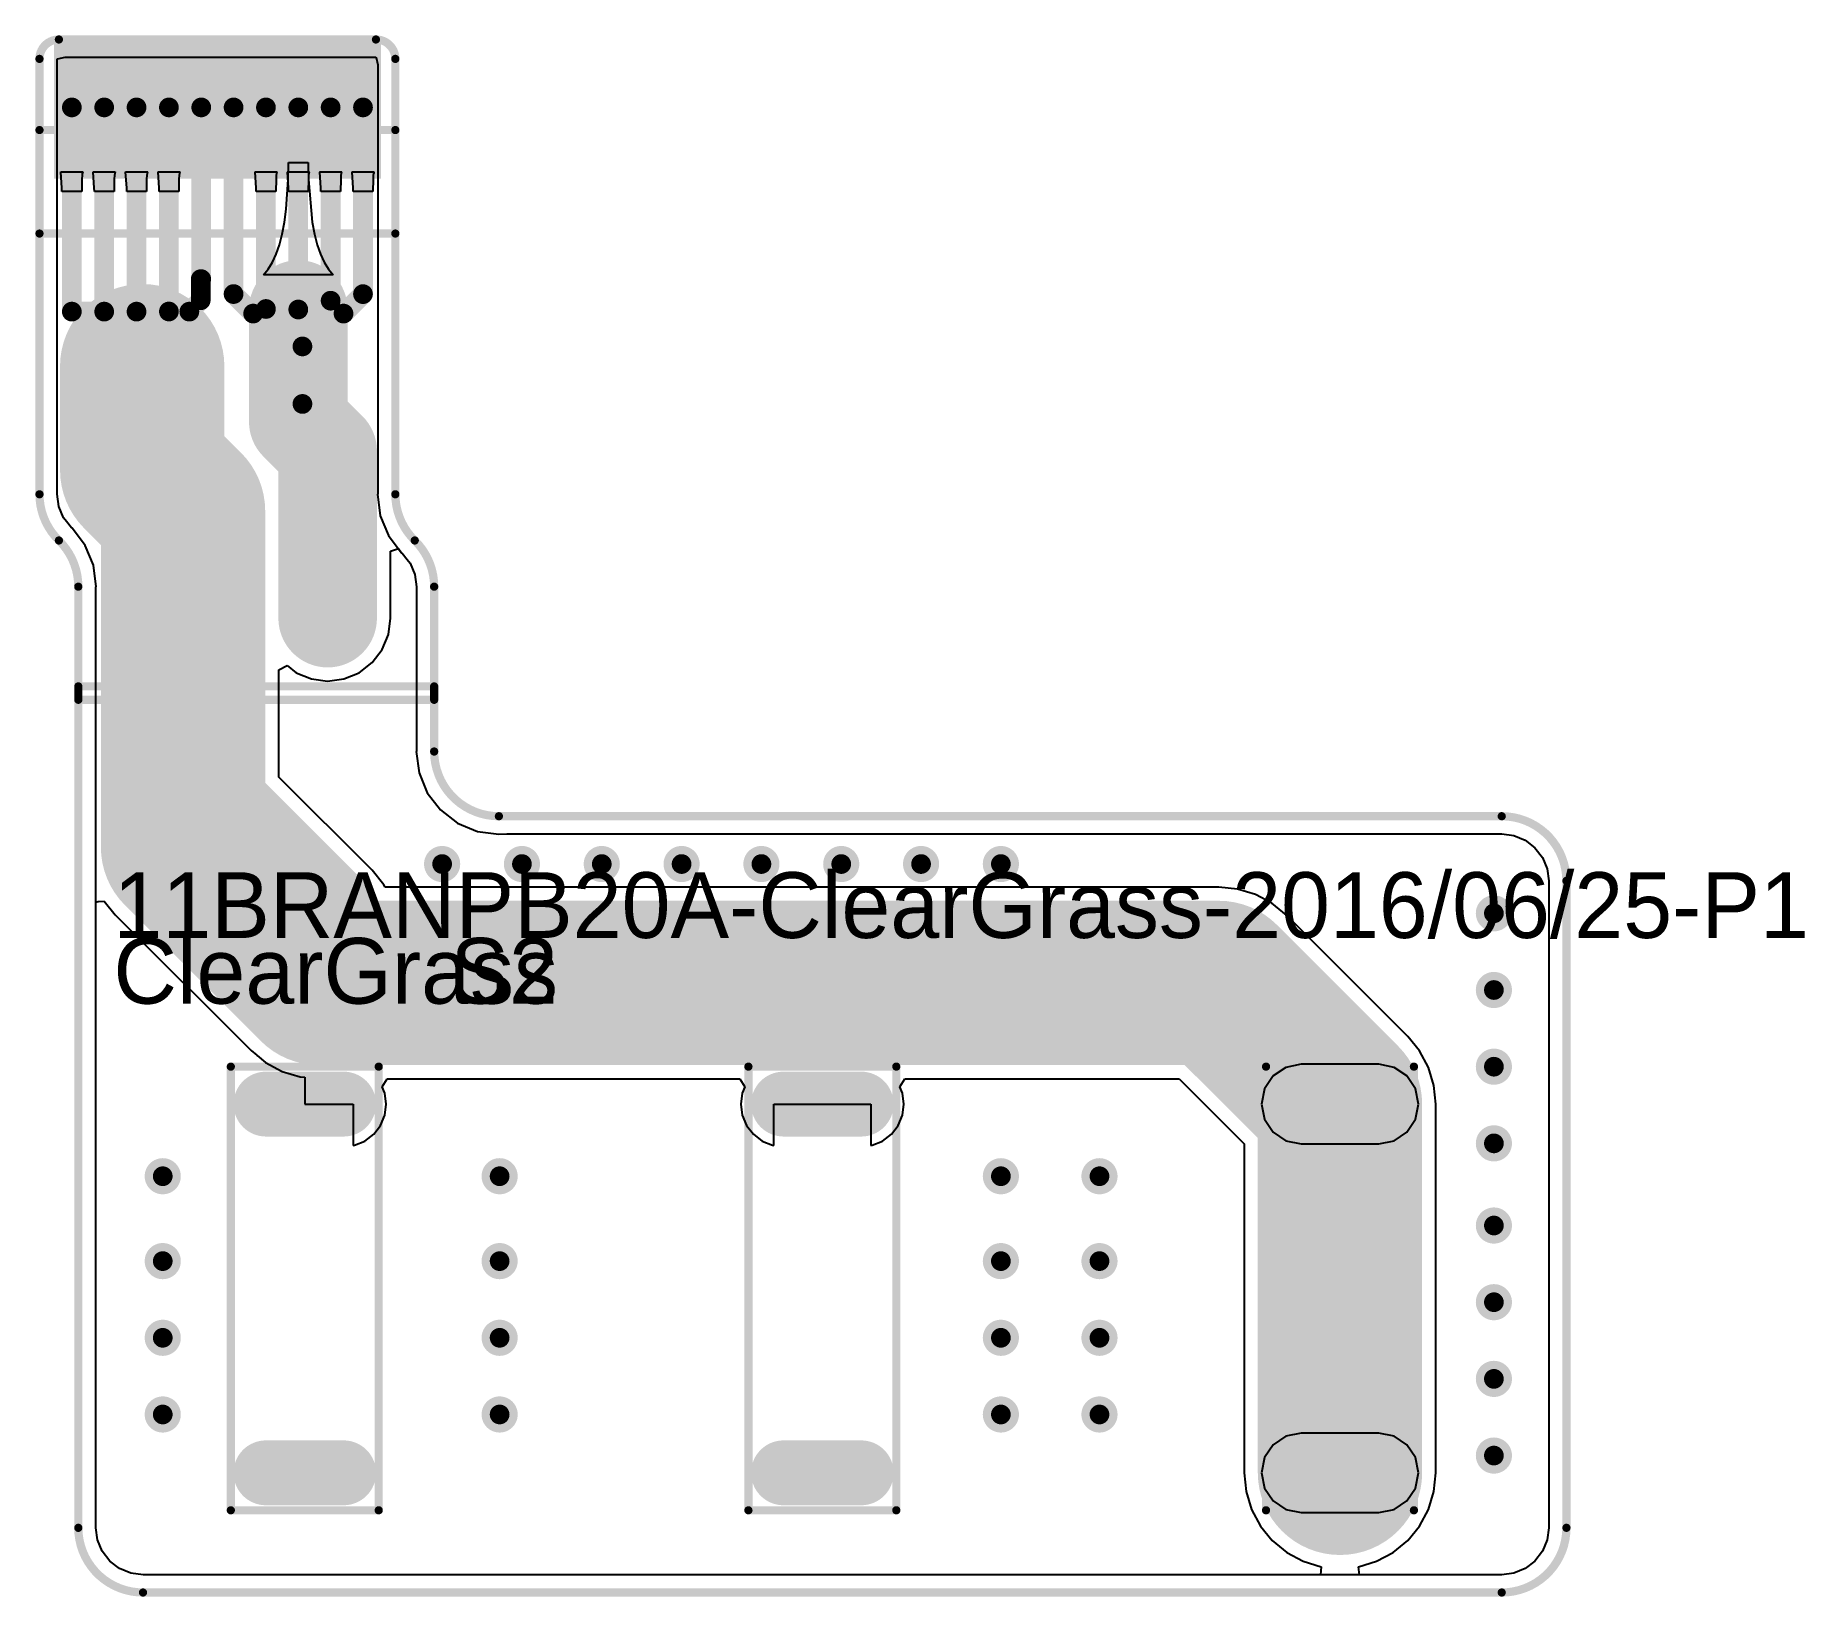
# Model space of a CAD drawing. Extents: x 63.8 to 91.1, y 192.3 to 216.5.
import ezdxf

# ---------------------------------------------------------------- set-up
doc = ezdxf.new("R2010")
doc.units = 0
doc.layers.get('0').update_dxf_attribs({"linetype": 'CONTINUOUS'})
for name, color, linetype in [('BOTTOMLAYER', 5, 'CONTINUOUS'), ('BOTTOMOVERLAY', 54, 'CONTINUOUS'), ('BOTTOMPASTE', 16, 'CONTINUOUS'), ('BOTTOMSOLDER', 6, 'CONTINUOUS'), ('KEEPOUTLAYER', 6, 'CONTINUOUS'), ('MULTILAYER', 9, 'CONTINUOUS'), ('PADHOLELAYER', 156, 'CONTINUOUS'), ('TOPLAYER', 1, 'CONTINUOUS'), ('TOPOVERLAY', 2, 'CONTINUOUS'), ('TOPSOLDER', 216, 'CONTINUOUS'), ('VIAHOLELAYER', 16, 'CONTINUOUS')]:
    doc.layers.add(name, color=color, linetype=linetype)

msp = doc.modelspace()

# ---------------------------------------------------------------- texts
at = {"layer": 'TOPOVERLAY'}
msp.add_text('11BRANPB20A-ClearGrass-2016/06/25-P1', height=1.016, rotation=360, dxfattribs=at).set_placement((65.001165, 202.53058))
for s, p in [('ClearGrass', (65.001165, 201.51458)), ('S2', (70.208165, 201.51458))]:
    msp.add_text(s, height=1.016, dxfattribs=at).set_placement(p)

# ---------------------------------------------------------------- blocks, each defined once
blk = doc.blocks.new('C______C_________1_1')
at = {"layer": 'BOTTOMLAYER', "const_width": 0.800001}
for points in [[(0.599999, 2.850002), (-0.599999, 2.850002)], [(0.599999, -2.849997), (-0.599999, -2.849997)]]:
    blk.add_lwpolyline(points, dxfattribs=at)
at = {"layer": 'BOTTOMLAYER', "const_width": 0.399999}
for points in [[(-0.799998, 2.850002, 1), (-0.399999, 2.850002, 1)], [(0.399999, 2.850002, 1), (0.799998, 2.850002, 1)], [(-0.799998, -2.849997, 1), (-0.399999, -2.849997, 1)], [(0.399999, -2.849997, 1), (0.799998, -2.849997, 1)]]:
    blk.add_lwpolyline(points, format="xyb", close=True, dxfattribs=at)
at = {"layer": 'BOTTOMSOLDER', "const_width": 1.003201}
for points in [[(0.599999, 2.850002), (-0.599999, 2.850002)], [(0.599999, -2.849997), (-0.599999, -2.849997)]]:
    blk.add_lwpolyline(points, dxfattribs=at)
at = {"layer": 'BOTTOMSOLDER', "const_width": 0.501599}
for points in [[(-0.850798, 2.850002, 1), (-0.349199, 2.850002, 1)], [(0.349199, 2.850002, 1), (0.850798, 2.850002, 1)], [(-0.850798, -2.849997, 1), (-0.349199, -2.849997, 1)], [(0.349199, -2.849997, 1), (0.850798, -2.849997, 1)]]:
    blk.add_lwpolyline(points, format="xyb", close=True, dxfattribs=at)
at = {"layer": 'MULTILAYER', "const_width": 0.800001}
for points in [[(0.599999, 2.850002), (-0.599999, 2.850002)], [(0.599999, -2.849997), (-0.599999, -2.849997)]]:
    blk.add_lwpolyline(points, dxfattribs=at)
at = {"layer": 'MULTILAYER', "const_width": 0.399999}
for points in [[(-0.799998, 2.850002, 1), (-0.399999, 2.850002, 1)], [(0.399999, 2.850002, 1), (0.799998, 2.850002, 1)], [(-0.799998, -2.849997, 1), (-0.399999, -2.849997, 1)], [(0.399999, -2.849997, 1), (0.799998, -2.849997, 1)]]:
    blk.add_lwpolyline(points, format="xyb", close=True, dxfattribs=at)
at = {"layer": 'PADHOLELAYER', "const_width": 0.249999}
for points in [[(-0.124998, 2.850002, 1), (0.124998, 2.850002, 1)], [(-0.124998, -2.849997, 1), (0.124998, -2.849997, 1)]]:
    blk.add_lwpolyline(points, format="xyb", close=True, dxfattribs=at)
at = {"layer": 'TOPLAYER', "const_width": 0.800001}
for points in [[(0.599999, 2.850002), (-0.599999, 2.850002)], [(0.599999, -2.849997), (-0.599999, -2.849997)]]:
    blk.add_lwpolyline(points, dxfattribs=at)
at = {"layer": 'TOPLAYER', "const_width": 0.399999}
for points in [[(-0.799998, 2.850002, 1), (-0.399999, 2.850002, 1)], [(0.399999, 2.850002, 1), (0.799998, 2.850002, 1)], [(-0.799998, -2.849997, 1), (-0.399999, -2.849997, 1)], [(0.399999, -2.849997, 1), (0.799998, -2.849997, 1)]]:
    blk.add_lwpolyline(points, format="xyb", close=True, dxfattribs=at)
at = {"layer": 'TOPOVERLAY', "const_width": 0.127}
for points in [[(-1.143, -3.429), (-1.143, 3.429)], [(-1.143, 3.429), (1.143, 3.429)], [(1.143, -3.429), (1.143, 3.429)], [(-1.143, -3.429), (1.143, -3.429)]]:
    blk.add_lwpolyline(points, dxfattribs=at)
at = {"layer": 'TOPOVERLAY', "const_width": 0.0635}
for points in [[(-1.17475, 3.429, 1), (-1.11125, 3.429, 1)], [(-1.17475, 3.429, 1), (-1.11125, 3.429, 1)], [(1.11125, 3.429, 1), (1.17475, 3.429, 1)], [(1.11125, 3.429, 1), (1.17475, 3.429, 1)], [(-1.17475, -3.429, 1), (-1.11125, -3.429, 1)], [(-1.17475, -3.429, 1), (-1.11125, -3.429, 1)], [(1.11125, -3.429, 1), (1.17475, -3.429, 1)], [(1.11125, -3.429, 1), (1.17475, -3.429, 1)]]:
    blk.add_lwpolyline(points, format="xyb", close=True, dxfattribs=at)
at = {"layer": 'TOPSOLDER', "const_width": 1.003201}
for points in [[(0.599999, 2.850002), (-0.599999, 2.850002)], [(0.599999, -2.849997), (-0.599999, -2.849997)]]:
    blk.add_lwpolyline(points, dxfattribs=at)
at = {"layer": 'TOPSOLDER', "const_width": 0.501599}
for points in [[(-0.850798, 2.850002, 1), (-0.349199, 2.850002, 1)], [(0.349199, 2.850002, 1), (0.850798, 2.850002, 1)], [(-0.850798, -2.849997, 1), (-0.349199, -2.849997, 1)], [(0.349199, -2.849997, 1), (0.850798, -2.849997, 1)]]:
    blk.add_lwpolyline(points, format="xyb", close=True, dxfattribs=at)
blk = doc.blocks.new('C______C_________1_2')
at = {"layer": 'BOTTOMLAYER', "const_width": 0.800001}
for points in [[(0.599999, 2.850002), (-0.599999, 2.850002)], [(0.599999, -2.849997), (-0.599999, -2.849997)]]:
    blk.add_lwpolyline(points, dxfattribs=at)
at = {"layer": 'BOTTOMLAYER', "const_width": 0.399999}
for points in [[(-0.799998, 2.850002, 1), (-0.399999, 2.850002, 1)], [(0.399999, 2.850002, 1), (0.799998, 2.850002, 1)], [(-0.799998, -2.849997, 1), (-0.399999, -2.849997, 1)], [(0.399999, -2.849997, 1), (0.799998, -2.849997, 1)]]:
    blk.add_lwpolyline(points, format="xyb", close=True, dxfattribs=at)
at = {"layer": 'BOTTOMSOLDER', "const_width": 1.003201}
for points in [[(0.599999, 2.850002), (-0.599999, 2.850002)], [(0.599999, -2.849997), (-0.599999, -2.849997)]]:
    blk.add_lwpolyline(points, dxfattribs=at)
at = {"layer": 'BOTTOMSOLDER', "const_width": 0.501599}
for points in [[(-0.850798, 2.850002, 1), (-0.349199, 2.850002, 1)], [(0.349199, 2.850002, 1), (0.850798, 2.850002, 1)], [(-0.850798, -2.849997, 1), (-0.349199, -2.849997, 1)], [(0.349199, -2.849997, 1), (0.850798, -2.849997, 1)]]:
    blk.add_lwpolyline(points, format="xyb", close=True, dxfattribs=at)
at = {"layer": 'MULTILAYER', "const_width": 0.800001}
for points in [[(0.599999, 2.850002), (-0.599999, 2.850002)], [(0.599999, -2.849997), (-0.599999, -2.849997)]]:
    blk.add_lwpolyline(points, dxfattribs=at)
at = {"layer": 'MULTILAYER', "const_width": 0.399999}
for points in [[(-0.799998, 2.850002, 1), (-0.399999, 2.850002, 1)], [(0.399999, 2.850002, 1), (0.799998, 2.850002, 1)], [(-0.799998, -2.849997, 1), (-0.399999, -2.849997, 1)], [(0.399999, -2.849997, 1), (0.799998, -2.849997, 1)]]:
    blk.add_lwpolyline(points, format="xyb", close=True, dxfattribs=at)
at = {"layer": 'PADHOLELAYER', "const_width": 0.249999}
for points in [[(-0.124998, 2.850002, 1), (0.124998, 2.850002, 1)], [(-0.124998, -2.849997, 1), (0.124998, -2.849997, 1)]]:
    blk.add_lwpolyline(points, format="xyb", close=True, dxfattribs=at)
at = {"layer": 'TOPLAYER', "const_width": 0.800001}
for points in [[(0.599999, 2.850002), (-0.599999, 2.850002)], [(0.599999, -2.849997), (-0.599999, -2.849997)]]:
    blk.add_lwpolyline(points, dxfattribs=at)
at = {"layer": 'TOPLAYER', "const_width": 0.399999}
for points in [[(-0.799998, 2.850002, 1), (-0.399999, 2.850002, 1)], [(0.399999, 2.850002, 1), (0.799998, 2.850002, 1)], [(-0.799998, -2.849997, 1), (-0.399999, -2.849997, 1)], [(0.399999, -2.849997, 1), (0.799998, -2.849997, 1)]]:
    blk.add_lwpolyline(points, format="xyb", close=True, dxfattribs=at)
at = {"layer": 'TOPOVERLAY', "const_width": 0.127}
for points in [[(-1.143, -3.429), (-1.143, 3.429)], [(-1.143, 3.429), (1.143, 3.429)], [(1.143, -3.429), (1.143, 3.429)], [(-1.143, -3.429), (1.143, -3.429)]]:
    blk.add_lwpolyline(points, dxfattribs=at)
at = {"layer": 'TOPOVERLAY', "const_width": 0.0635}
for points in [[(-1.17475, 3.429, 1), (-1.11125, 3.429, 1)], [(-1.17475, 3.429, 1), (-1.11125, 3.429, 1)], [(1.11125, 3.429, 1), (1.17475, 3.429, 1)], [(1.11125, 3.429, 1), (1.17475, 3.429, 1)], [(-1.17475, -3.429, 1), (-1.11125, -3.429, 1)], [(-1.17475, -3.429, 1), (-1.11125, -3.429, 1)], [(1.11125, -3.429, 1), (1.17475, -3.429, 1)], [(1.11125, -3.429, 1), (1.17475, -3.429, 1)]]:
    blk.add_lwpolyline(points, format="xyb", close=True, dxfattribs=at)
at = {"layer": 'TOPSOLDER', "const_width": 1.003201}
for points in [[(0.599999, 2.850002), (-0.599999, 2.850002)], [(0.599999, -2.849997), (-0.599999, -2.849997)]]:
    blk.add_lwpolyline(points, dxfattribs=at)
at = {"layer": 'TOPSOLDER', "const_width": 0.501599}
for points in [[(-0.850798, 2.850002, 1), (-0.349199, 2.850002, 1)], [(0.349199, 2.850002, 1), (0.850798, 2.850002, 1)], [(-0.850798, -2.849997, 1), (-0.349199, -2.849997, 1)], [(0.349199, -2.849997, 1), (0.850798, -2.849997, 1)]]:
    blk.add_lwpolyline(points, format="xyb", close=True, dxfattribs=at)
blk = doc.blocks.new('C______C_________1_3')
at = {"layer": 'BOTTOMLAYER', "const_width": 0.800001}
for points in [[(0.599999, 2.850002), (-0.599999, 2.850002)], [(0.599999, -2.849997), (-0.599999, -2.849997)]]:
    blk.add_lwpolyline(points, dxfattribs=at)
at = {"layer": 'BOTTOMLAYER', "const_width": 0.399999}
for points in [[(-0.799998, 2.850002, 1), (-0.399999, 2.850002, 1)], [(0.399999, 2.850002, 1), (0.799998, 2.850002, 1)], [(-0.799998, -2.849997, 1), (-0.399999, -2.849997, 1)], [(0.399999, -2.849997, 1), (0.799998, -2.849997, 1)]]:
    blk.add_lwpolyline(points, format="xyb", close=True, dxfattribs=at)
at = {"layer": 'BOTTOMSOLDER', "const_width": 1.003201}
for points in [[(0.599999, 2.850002), (-0.599999, 2.850002)], [(0.599999, -2.849997), (-0.599999, -2.849997)]]:
    blk.add_lwpolyline(points, dxfattribs=at)
at = {"layer": 'BOTTOMSOLDER', "const_width": 0.501599}
for points in [[(-0.850798, 2.850002, 1), (-0.349199, 2.850002, 1)], [(0.349199, 2.850002, 1), (0.850798, 2.850002, 1)], [(-0.850798, -2.849997, 1), (-0.349199, -2.849997, 1)], [(0.349199, -2.849997, 1), (0.850798, -2.849997, 1)]]:
    blk.add_lwpolyline(points, format="xyb", close=True, dxfattribs=at)
at = {"layer": 'MULTILAYER', "const_width": 0.800001}
for points in [[(0.599999, 2.850002), (-0.599999, 2.850002)], [(0.599999, -2.849997), (-0.599999, -2.849997)]]:
    blk.add_lwpolyline(points, dxfattribs=at)
at = {"layer": 'MULTILAYER', "const_width": 0.399999}
for points in [[(-0.799998, 2.850002, 1), (-0.399999, 2.850002, 1)], [(0.399999, 2.850002, 1), (0.799998, 2.850002, 1)], [(-0.799998, -2.849997, 1), (-0.399999, -2.849997, 1)], [(0.399999, -2.849997, 1), (0.799998, -2.849997, 1)]]:
    blk.add_lwpolyline(points, format="xyb", close=True, dxfattribs=at)
at = {"layer": 'PADHOLELAYER', "const_width": 0.249999}
for points in [[(-0.124998, 2.850002, 1), (0.124998, 2.850002, 1)], [(-0.124998, -2.849997, 1), (0.124998, -2.849997, 1)]]:
    blk.add_lwpolyline(points, format="xyb", close=True, dxfattribs=at)
at = {"layer": 'TOPLAYER', "const_width": 0.800001}
for points in [[(0.599999, 2.850002), (-0.599999, 2.850002)], [(0.599999, -2.849997), (-0.599999, -2.849997)]]:
    blk.add_lwpolyline(points, dxfattribs=at)
at = {"layer": 'TOPLAYER', "const_width": 0.399999}
for points in [[(-0.799998, 2.850002, 1), (-0.399999, 2.850002, 1)], [(0.399999, 2.850002, 1), (0.799998, 2.850002, 1)], [(-0.799998, -2.849997, 1), (-0.399999, -2.849997, 1)], [(0.399999, -2.849997, 1), (0.799998, -2.849997, 1)]]:
    blk.add_lwpolyline(points, format="xyb", close=True, dxfattribs=at)
at = {"layer": 'TOPOVERLAY', "const_width": 0.127}
for points in [[(-1.143, -3.429), (-1.143, 3.429)], [(-1.143, 3.429), (1.143, 3.429)], [(1.143, -3.429), (1.143, 3.429)], [(-1.143, -3.429), (1.143, -3.429)]]:
    blk.add_lwpolyline(points, dxfattribs=at)
at = {"layer": 'TOPOVERLAY', "const_width": 0.0635}
for points in [[(-1.17475, 3.429, 1), (-1.11125, 3.429, 1)], [(-1.17475, 3.429, 1), (-1.11125, 3.429, 1)], [(1.11125, 3.429, 1), (1.17475, 3.429, 1)], [(1.11125, 3.429, 1), (1.17475, 3.429, 1)], [(-1.17475, -3.429, 1), (-1.11125, -3.429, 1)], [(-1.17475, -3.429, 1), (-1.11125, -3.429, 1)], [(1.11125, -3.429, 1), (1.17475, -3.429, 1)], [(1.11125, -3.429, 1), (1.17475, -3.429, 1)]]:
    blk.add_lwpolyline(points, format="xyb", close=True, dxfattribs=at)
at = {"layer": 'TOPSOLDER', "const_width": 1.003201}
for points in [[(0.599999, 2.850002), (-0.599999, 2.850002)], [(0.599999, -2.849997), (-0.599999, -2.849997)]]:
    blk.add_lwpolyline(points, dxfattribs=at)
at = {"layer": 'TOPSOLDER', "const_width": 0.501599}
for points in [[(-0.850798, 2.850002, 1), (-0.349199, 2.850002, 1)], [(0.349199, 2.850002, 1), (0.850798, 2.850002, 1)], [(-0.850798, -2.849997, 1), (-0.349199, -2.849997, 1)], [(0.349199, -2.849997, 1), (0.850798, -2.849997, 1)]]:
    blk.add_lwpolyline(points, format="xyb", close=True, dxfattribs=at)

# ---------------------------------------------------------------- linework, layer by layer
at = {"layer": 'BOTTOMLAYER'}
for p, q in [((67.701897, 214.256783), (67.705765, 214.516185)), ((67.705765, 214.516185), (68.010565, 214.516185)), ((68.010565, 214.516185), (68.014433, 214.256783)), ((64.189927, 214.369579), (64.186214, 214.372627)), ((64.186214, 214.372627), (64.530115, 214.372627)), ((64.205569, 214.125739), (64.189927, 214.369579)), ((64.205764, 214.067827), (64.205569, 214.125739)), ((64.513694, 214.262899), (64.510564, 214.067827)), ((64.517603, 214.323859), (64.513694, 214.262899)), ((64.520145, 214.345195), (64.517603, 214.323859)), ((64.523076, 214.360435), (64.520145, 214.345195)), ((64.526401, 214.369579), (64.523076, 214.360435)), ((64.530115, 214.372627), (64.526401, 214.369579)), ((64.689929, 214.369579), (64.686216, 214.372627)), ((64.686216, 214.372627), (65.030116, 214.372627)), ((64.70557, 214.125739), (64.689929, 214.369579)), ((64.705766, 214.067827), (64.70557, 214.125739)), ((65.013695, 214.262899), (65.010566, 214.067827)), ((65.017604, 214.323859), (65.013695, 214.262899)), ((65.020147, 214.345195), (65.017604, 214.323859)), ((65.023078, 214.360435), (65.020147, 214.345195)), ((65.026403, 214.369579), (65.023078, 214.360435)), ((65.030116, 214.372627), (65.026403, 214.369579)), ((65.189928, 214.369579), (65.186215, 214.372627)), ((65.186215, 214.372627), (65.530115, 214.372627)), ((65.205569, 214.125739), (65.189928, 214.369579)), ((65.205765, 214.067827), (65.205569, 214.125739)), ((65.513694, 214.262899), (65.510565, 214.067827)), ((65.517603, 214.323859), (65.513694, 214.262899)), ((65.520146, 214.345195), (65.517603, 214.323859)), ((65.523077, 214.360435), (65.520146, 214.345195)), ((65.526402, 214.369579), (65.523077, 214.360435)), ((65.530115, 214.372627), (65.526402, 214.369579)), ((65.68993, 214.369579), (65.686216, 214.372627)), ((65.686216, 214.372627), (66.030117, 214.372627)), ((65.705571, 214.125739), (65.68993, 214.369579)), ((65.705766, 214.067827), (65.705571, 214.125739)), ((66.013696, 214.262899), (66.010566, 214.067827)), ((66.017605, 214.323859), (66.013696, 214.262899)), ((66.020147, 214.345195), (66.017605, 214.323859)), ((66.023079, 214.360435), (66.020147, 214.345195)), ((66.026403, 214.369579), (66.023079, 214.360435)), ((66.030117, 214.372627), (66.026403, 214.369579)), ((67.189929, 214.369579), (67.186216, 214.372627)), ((67.186216, 214.372627), (67.530116, 214.372627)), ((67.20557, 214.125739), (67.189929, 214.369579)), ((67.205766, 214.067827), (67.20557, 214.125739)), ((67.513695, 214.262899), (67.510566, 214.067827)), ((67.517604, 214.323859), (67.513695, 214.262899)), ((67.520147, 214.345195), (67.517604, 214.323859)), ((67.523078, 214.360435), (67.520147, 214.345195)), ((67.526403, 214.369579), (67.523078, 214.360435)), ((67.530116, 214.372627), (67.526403, 214.369579)), ((67.670957, 213.79544), (67.701897, 214.256783)), ((67.689928, 214.369579), (67.686215, 214.372627)), ((67.686215, 214.372627), (68.030115, 214.372627)), ((67.705569, 214.125739), (67.689928, 214.369579)), ((67.705765, 214.067827), (67.705569, 214.125739)), ((68.013694, 214.262899), (68.010565, 214.067827)), ((68.017603, 214.323859), (68.013694, 214.262899)), ((68.014433, 214.256783), (68.072445, 213.593497)), ((68.020146, 214.345195), (68.017603, 214.323859)), ((68.023077, 214.360435), (68.020146, 214.345195)), ((68.026402, 214.369579), (68.023077, 214.360435)), ((68.030115, 214.372627), (68.026402, 214.369579)), ((68.18993, 214.369579), (68.186216, 214.372627)), ((68.186216, 214.372627), (68.530117, 214.372627)), ((68.205571, 214.125739), (68.18993, 214.369579)), ((68.205767, 214.067827), (68.205571, 214.125739)), ((68.513696, 214.262899), (68.510567, 214.067827)), ((68.517605, 214.323859), (68.513696, 214.262899)), ((68.520147, 214.345195), (68.517605, 214.323859)), ((68.523079, 214.360435), (68.520147, 214.345195)), ((68.526403, 214.369579), (68.523079, 214.360435)), ((68.530117, 214.372627), (68.526403, 214.369579)), ((68.689929, 214.369579), (68.686215, 214.372627)), ((68.686215, 214.372627), (69.030116, 214.372627)), ((68.70557, 214.125739), (68.689929, 214.369579)), ((68.705766, 214.067827), (68.70557, 214.125739)), ((69.013695, 214.262899), (69.010566, 214.067827)), ((69.017604, 214.323859), (69.013695, 214.262899)), ((69.020146, 214.345195), (69.017604, 214.323859)), ((69.023078, 214.360435), (69.020146, 214.345195)), ((69.026402, 214.369579), (69.023078, 214.360435)), ((69.030116, 214.372627), (69.026402, 214.369579)), ((64.510564, 214.067827), (64.205764, 214.067827)), ((65.010566, 214.067827), (64.705766, 214.067827)), ((65.510565, 214.067827), (65.205765, 214.067827)), ((66.010566, 214.067827), (65.705766, 214.067827)), ((67.510566, 214.067827), (67.205766, 214.067827)), ((68.010565, 214.067827), (67.705765, 214.067827)), ((68.510567, 214.067827), (68.205767, 214.067827)), ((69.010566, 214.067827), (68.705766, 214.067827)), ((67.609077, 213.410706), (67.643886, 213.593497)), ((67.643886, 213.593497), (67.670957, 213.79544)), ((68.072445, 213.593497), (68.107253, 213.410706)), ((67.566535, 213.247072), (67.609077, 213.410706)), ((68.107253, 213.410706), (68.149795, 213.247072)), ((67.458245, 212.97726), (67.516258, 213.102589)), ((67.516258, 213.102589), (67.566535, 213.247072)), ((68.149795, 213.247072), (68.200072, 213.102589)), ((68.200072, 213.102589), (68.258085, 212.97726)), ((67.319014, 212.78406), (67.392497, 212.871083)), ((68.397316, 212.78406), (67.319014, 212.78406)), ((67.392497, 212.871083), (67.458245, 212.97726)), ((68.258085, 212.97726), (68.323833, 212.871083)), ((68.323833, 212.871083), (68.397316, 212.78406)), ((69.285488, 208.508948), (69.405749, 208.549771)), ((69.285488, 207.474787), (69.285488, 208.508948)), ((69.405749, 208.549771), (69.45474, 208.485918)), ((69.45474, 208.485918), (69.464951, 208.478082)), ((69.464951, 208.478082), (69.542307, 208.383502)), ((69.542307, 208.383502), (69.587608, 208.324465)), ((69.587608, 208.324465), (69.660219, 208.149172)), ((69.660219, 208.149172), (69.684984, 207.961057)), ((69.684984, 207.961057), (69.686241, 207.961057)), ((69.686241, 207.961057), (69.686241, 206.419577)), ((69.252315, 207.222819), (69.285488, 207.474787)), ((69.155059, 206.988021), (69.252315, 207.222819)), ((67.557086, 206.677334), (67.684086, 206.739962)), ((67.684086, 206.739962), (67.825196, 206.631687)), ((68.798722, 206.631687), (69.000347, 206.786399)), ((69.000347, 206.786399), (69.155059, 206.988021)), ((67.557086, 205.017657), (67.557086, 206.677334)), ((67.825196, 206.631687), (68.059991, 206.534431)), ((68.059991, 206.534431), (68.311959, 206.501258)), ((68.311959, 206.501258), (68.563927, 206.534431)), ((68.563927, 206.534431), (68.798722, 206.631687)), ((69.686241, 206.419577), (69.686241, 205.412536)), ((69.686195, 205.41248), (69.680567, 205.41248)), ((69.680567, 205.41248), (69.724077, 205.08199)), ((69.686241, 205.412536), (69.686195, 205.41248)), ((68.997413, 203.57733), (67.557086, 205.017657)), ((69.724077, 205.08199), (69.851735, 204.773794)), ((69.851735, 204.773794), (70.05481, 204.509141)), ((70.05481, 204.509141), (70.319463, 204.306066)), ((70.319463, 204.306066), (70.627659, 204.178408)), ((70.627659, 204.178408), (70.835952, 204.150986)), ((70.835952, 204.150986), (70.958395, 204.134857)), ((70.958395, 204.134857), (70.958647, 204.134893)), ((70.958647, 204.134893), (71.083297, 204.140572)), ((71.083297, 204.140572), (86.458166, 204.140572)), ((86.458166, 204.140572), (86.458166, 204.139315)), ((86.458166, 204.139315), (86.646281, 204.11455)), ((86.646281, 204.11455), (86.821574, 204.041939)), ((86.821574, 204.041939), (86.972104, 203.926435)), ((86.972104, 203.926435), (87.087608, 203.775904)), ((87.087608, 203.775904), (87.160219, 203.600611)), ((69.181513, 203.353007), (68.997413, 203.57733)), ((87.160219, 203.600611), (87.184984, 203.412496)), ((69.201279, 203.316025), (69.181513, 203.353007)), ((82.084964, 203.316025), (69.201279, 203.316025)), ((82.373762, 203.287582), (82.084964, 203.316025)), ((82.651463, 203.203343), (82.373762, 203.287582)), ((82.907391, 203.066546), (82.651463, 203.203343)), ((87.184984, 203.412496), (87.186242, 203.412496)), ((87.186242, 203.412496), (87.186242, 193.412496)), ((64.730089, 203.083663), (64.766599, 203.092809)), ((64.730089, 193.412496), (64.730089, 203.083663)), ((64.766599, 203.092809), (64.857089, 203.099055)), ((64.857089, 203.099055), (65.03001, 202.888355)), ((83.131713, 202.882447), (82.907391, 203.066546)), ((65.03001, 202.888355), (67.129416, 200.788948)), ((85.004913, 201.009247), (83.131713, 202.882447)), ((85.189012, 200.784925), (85.004913, 201.009247)), ((67.129416, 200.788948), (67.217087, 200.716998)), ((67.217087, 200.716998), (67.215357, 200.712497)), ((67.215357, 200.712497), (67.222492, 200.712497)), ((67.222492, 200.712497), (67.353711, 200.604808)), ((85.325809, 200.528997), (85.189012, 200.784925)), ((67.353711, 200.604808), (67.609649, 200.468006)), ((67.609649, 200.468006), (67.887357, 200.383765)), ((85.410048, 200.251296), (85.325809, 200.528997)), ((67.887357, 200.383765), (67.958165, 200.37679)), ((67.958165, 200.37679), (67.958165, 199.962498)), ((69.155925, 200.228368), (69.23232, 200.35537)), ((69.195333, 200.133227), (69.155925, 200.228368)), ((69.23232, 200.35537), (74.684009, 200.35537)), ((74.684009, 200.35537), (74.760404, 200.228368)), ((74.760404, 200.228368), (74.720996, 200.133227)), ((77.155924, 200.228368), (77.23232, 200.35537)), ((77.195332, 200.133227), (77.155924, 200.228368)), ((77.23232, 200.35537), (81.471793, 200.35537)), ((81.471793, 200.35537), (82.477836, 199.349327)), ((85.438491, 199.962498), (85.410048, 200.251296)), ((67.958165, 199.962498), (68.708163, 199.962498)), ((68.708163, 199.962498), (68.708163, 199.322601)), ((69.217809, 199.962498), (69.195333, 200.133227)), ((69.195333, 199.79177), (69.217809, 199.962498)), ((74.720996, 200.133227), (74.69852, 199.962498)), ((74.69852, 199.962498), (74.720996, 199.79177)), ((75.208166, 199.322601), (75.208166, 199.962498)), ((75.208166, 199.962498), (76.708163, 199.962498)), ((76.708163, 199.962498), (76.708163, 199.322601)), ((77.217808, 199.962498), (77.195332, 200.133227)), ((77.195332, 199.79177), (77.217808, 199.962498)), ((85.438491, 194.262499), (85.438491, 199.962498)), ((69.024604, 199.49606), (69.129435, 199.632677)), ((69.129435, 199.632677), (69.195333, 199.79177)), ((74.720996, 199.79177), (74.786894, 199.632677)), ((74.786894, 199.632677), (74.891725, 199.49606)), ((77.024603, 199.49606), (77.129434, 199.632677)), ((77.129434, 199.632677), (77.195332, 199.79177)), ((68.728895, 199.325332), (68.887988, 199.391229)), ((68.887988, 199.391229), (69.024604, 199.49606)), ((74.891725, 199.49606), (75.028341, 199.391229)), ((75.028341, 199.391229), (75.187434, 199.325332)), ((76.728894, 199.325332), (76.887987, 199.391229)), ((76.887987, 199.391229), (77.024603, 199.49606)), ((82.477836, 199.349327), (82.477836, 194.262499)), ((68.708163, 199.322601), (68.728895, 199.325332)), ((75.187434, 199.325332), (75.208166, 199.322601)), ((76.708163, 199.322601), (76.728894, 199.325332)), ((82.477836, 194.262499), (82.506279, 193.973701)), ((85.410048, 193.973701), (85.438491, 194.262499)), ((82.506279, 193.973701), (82.590518, 193.696003)), ((85.325809, 193.696003), (85.410048, 193.973701)), ((82.590518, 193.696003), (82.727317, 193.440073)), ((85.189009, 193.440073), (85.325809, 193.696003)), ((64.731346, 193.412496), (64.730089, 193.412496)), ((64.756111, 193.224381), (64.731346, 193.412496)), ((82.727317, 193.440073), (82.911414, 193.21575)), ((85.004913, 193.21575), (85.189009, 193.440073)), ((87.184984, 193.412496), (87.160219, 193.224381)), ((87.186242, 193.412496), (87.184984, 193.412496)), ((64.828722, 193.049088), (64.756111, 193.224381)), ((82.911414, 193.21575), (83.135737, 193.031654)), ((84.78059, 193.031654), (85.004913, 193.21575)), ((87.160219, 193.224381), (87.087608, 193.049088)), ((64.944226, 192.898558), (64.828722, 193.049088)), ((65.094754, 192.783054), (64.944226, 192.898558)), ((65.27005, 192.710443), (65.094754, 192.783054)), ((83.135737, 193.031654), (83.391667, 192.894854)), ((83.391667, 192.894854), (83.669363, 192.810615)), ((83.669363, 192.810615), (83.656554, 192.68442)), ((84.246964, 192.810615), (84.524659, 192.894854)), ((84.259773, 192.68442), (84.246964, 192.810615)), ((84.524659, 192.894854), (84.78059, 193.031654)), ((86.821574, 192.783054), (86.646281, 192.710443)), ((86.972104, 192.898558), (86.821574, 192.783054)), ((87.087608, 193.049088), (86.972104, 192.898558)), ((65.458165, 192.685678), (65.27005, 192.710443)), ((65.458165, 192.68442), (65.458165, 192.685678)), ((83.656554, 192.68442), (65.458165, 192.68442)), ((86.458166, 192.68442), (84.259773, 192.68442)), ((86.646281, 192.710443), (86.458166, 192.685678)), ((86.458166, 192.685678), (86.458166, 192.68442))]:
    msp.add_line(p, q, dxfattribs=at)
for points, const_width in [([(64.358164, 212.212679), (64.358164, 215.369579)], 0.3048), ([(64.858166, 212.212679), (64.858166, 215.369579)], 0.3048), ([(65.358165, 212.212679), (65.358165, 215.369579)], 0.3048), ([(65.858166, 212.214579), (65.858166, 215.369579)], 0.3048), ([(66.358165, 212.714578), (66.358165, 215.369579)], 0.3048), ([(66.858164, 212.484581), (66.858164, 215.369579)], 0.3048), ([(67.358166, 212.253581), (67.358166, 215.369579)], 0.3048), ([(67.858165, 212.24558), (67.858165, 215.369579)], 0.3048), ([(68.358167, 212.381579), (68.358167, 215.369579)], 0.3048), ([(68.858166, 212.483581), (68.858166, 215.369579)], 0.3048), ([(66.350164, 212.38858), (66.350164, 212.714578)], 0.3048), ([(67.858165, 210.778405), (67.858165, 212.24558)], 1.524), ([(65.445665, 209.762903), (65.445665, 211.36978)], 2.54), ([(66.174264, 212.212679), (66.350164, 212.38858)], 0.3048), ([(66.858164, 212.484581), (67.160165, 212.18258)], 0.3048), ([(68.557165, 212.18258), (68.858166, 212.483581)], 0.3048), ([(64.358164, 212.212679), (64.858166, 212.212679)], 0.3048), ([(67.858165, 210.511451), (67.858165, 210.778405)], 1.524), ([(67.858165, 210.511451), (68.311959, 210.057657)], 1.524), ([(65.445665, 209.762903), (66.076759, 209.131809)], 2.54), ([(68.311959, 207.474787), (68.311959, 210.057657)], 1.524), ([(66.076759, 204.404486), (66.076759, 209.131809)], 2.54), ([(66.076759, 204.404486), (67.950664, 202.53058)], 2.54), ([(66.076759, 203.935104), (66.076759, 204.404486)], 2.54), ([(66.076759, 203.935104), (68.176165, 201.835697)], 2.54), ([(68.176165, 201.835697), (82.084964, 201.835697)], 2.54), ([(82.084964, 201.835697), (83.958163, 199.962498)], 2.54), ([(83.958163, 194.262499), (83.958163, 199.962498)], 2.54)]:
    msp.add_lwpolyline(points, dxfattribs=dict(at, const_width=const_width))
for points, const_width in [([(64.281964, 215.369579, 1), (64.434364, 215.369579, 1)], 0.1524), ([(64.781966, 215.369579, 1), (64.934366, 215.369579, 1)], 0.1524), ([(65.281965, 215.369579, 1), (65.434365, 215.369579, 1)], 0.1524), ([(65.781966, 215.369579, 1), (65.934366, 215.369579, 1)], 0.1524), ([(66.281965, 215.369579, 1), (66.434365, 215.369579, 1)], 0.1524), ([(66.781964, 215.369579, 1), (66.934364, 215.369579, 1)], 0.1524), ([(67.281966, 215.369579, 1), (67.434366, 215.369579, 1)], 0.1524), ([(67.781965, 215.369579, 1), (67.934365, 215.369579, 1)], 0.1524), ([(68.281967, 215.369579, 1), (68.434367, 215.369579, 1)], 0.1524), ([(68.781966, 215.369579, 1), (68.934366, 215.369579, 1)], 0.1524), ([(66.273964, 212.714578, 1), (66.426364, 212.714578, 1)], 0.1524), ([(66.281965, 212.714578, 1), (66.434365, 212.714578, 1)], 0.1524), ([(67.477165, 212.24558, 1), (68.239165, 212.24558, 1)], 0.762), ([(64.810665, 211.36978, 1), (66.080665, 211.36978, 1)], 1.27), ([(66.273964, 212.38858, 1), (66.426364, 212.38858, 1)], 0.1524), ([(66.273964, 212.38858, 1), (66.426364, 212.38858, 1)], 0.1524), ([(66.781964, 212.484581, 1), (66.934364, 212.484581, 1)], 0.1524), ([(66.781964, 212.484581, 1), (66.934364, 212.484581, 1)], 0.1524), ([(68.281967, 212.381579, 1), (68.434367, 212.381579, 1)], 0.1524), ([(68.781966, 212.483581, 1), (68.934366, 212.483581, 1)], 0.1524), ([(68.781966, 212.483581, 1), (68.934366, 212.483581, 1)], 0.1524), ([(64.281964, 212.212679, 1), (64.434364, 212.212679, 1)], 0.1524), ([(64.281964, 212.212679, 1), (64.434364, 212.212679, 1)], 0.1524), ([(64.781966, 212.212679, 1), (64.934366, 212.212679, 1)], 0.1524), ([(64.781966, 212.212679, 1), (64.934366, 212.212679, 1)], 0.1524), ([(65.281965, 212.212679, 1), (65.434365, 212.212679, 1)], 0.1524), ([(65.781966, 212.214579, 1), (65.934366, 212.214579, 1)], 0.1524), ([(66.098064, 212.212679, 1), (66.250464, 212.212679, 1)], 0.1524), ([(67.083965, 212.18258, 1), (67.236365, 212.18258, 1)], 0.1524), ([(67.281966, 212.253581, 1), (67.434366, 212.253581, 1)], 0.1524), ([(67.781965, 212.24558, 1), (67.934365, 212.24558, 1)], 0.1524), ([(68.480965, 212.18258, 1), (68.633365, 212.18258, 1)], 0.1524), ([(67.782465, 211.67458, 1), (68.061865, 211.67458, 1)], 0.2794), ([(67.477165, 210.778405, 1), (68.239165, 210.778405, 1)], 0.762), ([(67.477165, 210.778405, 1), (68.239165, 210.778405, 1)], 0.762), ([(67.477165, 210.511451, 1), (68.239165, 210.511451, 1)], 0.762), ([(67.477165, 210.511451, 1), (68.239165, 210.511451, 1)], 0.762), ([(64.810665, 209.762903, 1), (66.080665, 209.762903, 1)], 1.27), ([(64.810665, 209.762903, 1), (66.080665, 209.762903, 1)], 1.27), ([(67.782465, 210.78558, 1), (68.061865, 210.78558, 1)], 0.2794), ([(67.930959, 210.057657, 1), (68.692959, 210.057657, 1)], 0.762), ([(67.930959, 210.057657, 1), (68.692959, 210.057657, 1)], 0.762), ([(65.441759, 209.131809, 1), (66.711759, 209.131809, 1)], 1.27), ([(65.441759, 209.131809, 1), (66.711759, 209.131809, 1)], 1.27), ([(68.112665, 209.64258, 1), (68.493665, 209.64258, 1)], 0.381), ([(68.112665, 208.43608, 1), (68.493665, 208.43608, 1)], 0.381), ([(67.930959, 207.474787, 1), (68.692959, 207.474787, 1)], 0.762), ([(68.112665, 207.22958, 1), (68.493665, 207.22958, 1)], 0.381), ([(65.441759, 204.404486, 1), (66.711759, 204.404486, 1)], 1.27), ([(65.441759, 204.404486, 1), (66.711759, 204.404486, 1)], 1.27), ([(65.441759, 204.404486, 1), (66.711759, 204.404486, 1)], 1.27), ([(65.441759, 203.935104, 1), (66.711759, 203.935104, 1)], 1.27), ([(65.441759, 203.935104, 1), (66.711759, 203.935104, 1)], 1.27), ([(67.315664, 202.53058, 1), (68.585664, 202.53058, 1)], 1.27), ([(69.941465, 203.67358, 1), (70.220865, 203.67358, 1)], 0.2794), ([(71.175179, 203.67358, 1), (71.454579, 203.67358, 1)], 0.2794), ([(72.408893, 203.67358, 1), (72.688293, 203.67358, 1)], 0.2794), ([(73.642606, 203.67358, 1), (73.922006, 203.67358, 1)], 0.2794), ([(74.87632, 203.67358, 1), (75.15572, 203.67358, 1)], 0.2794), ([(76.110033, 203.67358, 1), (76.389433, 203.67358, 1)], 0.2794), ([(77.343747, 203.67358, 1), (77.623147, 203.67358, 1)], 0.2794), ([(78.57746, 203.67358, 1), (78.85686, 203.67358, 1)], 0.2794), ([(86.197465, 202.911575, 1), (86.476865, 202.911575, 1)], 0.2794), ([(67.541165, 201.835697, 1), (68.811165, 201.835697, 1)], 1.27), ([(67.541165, 201.835697, 1), (68.811165, 201.835697, 1)], 1.27), ([(81.449964, 201.835697, 1), (82.719964, 201.835697, 1)], 1.27), ([(81.449964, 201.835697, 1), (82.719964, 201.835697, 1)], 1.27), ([(86.197465, 201.726244, 1), (86.476865, 201.726244, 1)], 0.2794), ([(83.323163, 199.962498, 1), (84.593163, 199.962498, 1)], 1.27), ([(83.323163, 199.962498, 1), (84.593163, 199.962498, 1)], 1.27), ([(86.197465, 200.540912, 1), (86.476865, 200.540912, 1)], 0.2794), ([(86.197465, 199.35558, 1), (86.476865, 199.35558, 1)], 0.2794), ([(65.623465, 198.84758, 1), (65.902865, 198.84758, 1)], 0.2794), ([(70.830465, 198.84758, 1), (71.109865, 198.84758, 1)], 0.2794), ([(78.577465, 198.84758, 1), (78.856865, 198.84758, 1)], 0.2794), ([(80.101465, 198.84758, 1), (80.380865, 198.84758, 1)], 0.2794), ([(86.197465, 198.085575, 1), (86.476865, 198.085575, 1)], 0.2794), ([(65.623465, 197.535244, 1), (65.902865, 197.535244, 1)], 0.2794), ([(70.830465, 197.535244, 1), (71.109865, 197.535244, 1)], 0.2794), ([(78.577465, 197.535244, 1), (78.856865, 197.535244, 1)], 0.2794), ([(80.101465, 197.535244, 1), (80.380865, 197.535244, 1)], 0.2794), ([(86.197465, 196.900244, 1), (86.476865, 196.900244, 1)], 0.2794), ([(65.623465, 196.349912, 1), (65.902865, 196.349912, 1)], 0.2794), ([(70.830465, 196.349912, 1), (71.109865, 196.349912, 1)], 0.2794), ([(78.577465, 196.349912, 1), (78.856865, 196.349912, 1)], 0.2794), ([(80.101465, 196.349912, 1), (80.380865, 196.349912, 1)], 0.2794), ([(86.197465, 195.714912, 1), (86.476865, 195.714912, 1)], 0.2794), ([(83.323163, 194.262499, 1), (84.593163, 194.262499, 1)], 1.27), ([(65.623465, 195.16458, 1), (65.902865, 195.16458, 1)], 0.2794), ([(70.830465, 195.16458, 1), (71.109865, 195.16458, 1)], 0.2794), ([(78.577465, 195.16458, 1), (78.856865, 195.16458, 1)], 0.2794), ([(80.101465, 195.16458, 1), (80.380865, 195.16458, 1)], 0.2794), ([(86.197465, 194.52958, 1), (86.476865, 194.52958, 1)], 0.2794)]:
    msp.add_lwpolyline(points, format="xyb", close=True, dxfattribs=dict(at, const_width=const_width))
for points in [[(64.533163, 216.36958), (64.183166, 216.36958), (64.533163, 214.369579), (64.183166, 214.369579)], [(65.033164, 216.36958), (64.683168, 216.36958), (65.033164, 214.369579), (64.683168, 214.369579)], [(65.533163, 216.36958), (65.183167, 216.36958), (65.533163, 214.369579), (65.183167, 214.369579)], [(66.033165, 216.36958), (65.683168, 216.36958), (66.033165, 214.369579), (65.683168, 214.369579)], [(66.533164, 216.36958), (66.183167, 216.36958), (66.533164, 214.369579), (66.183167, 214.369579)], [(67.033163, 216.36958), (66.683166, 216.36958), (67.033163, 214.369579), (66.683166, 214.369579)], [(67.533164, 216.36958), (67.183168, 216.36958), (67.533164, 214.369579), (67.183168, 214.369579)], [(68.033163, 216.36958), (67.683167, 216.36958), (68.033163, 214.369579), (67.683167, 214.369579)], [(68.533165, 216.36958), (68.183168, 216.36958), (68.533165, 214.369579), (68.183168, 214.369579)], [(69.033164, 216.36958), (68.683167, 216.36958), (69.033164, 214.369579), (68.683167, 214.369579)]]:
    msp.add_solid(points, dxfattribs=at)
at = {"layer": 'BOTTOMOVERLAY', "const_width": 0.127}
msp.add_lwpolyline([(63.858297, 213.419581), (69.358165, 213.419581)], dxfattribs=at)
at = {"layer": 'BOTTOMOVERLAY', "const_width": 0.0635}
for points in [[(63.826547, 213.419581, 1), (63.890047, 213.419581, 1)], [(69.326415, 213.419581, 1), (69.389915, 213.419581, 1)]]:
    msp.add_lwpolyline(points, format="xyb", close=True, dxfattribs=at)
at = {"layer": 'BOTTOMPASTE'}
for points in [[(64.533163, 216.36958), (64.183166, 216.36958), (64.533163, 214.369579), (64.183166, 214.369579)], [(65.033164, 216.36958), (64.683168, 216.36958), (65.033164, 214.369579), (64.683168, 214.369579)], [(65.533163, 216.36958), (65.183167, 216.36958), (65.533163, 214.369579), (65.183167, 214.369579)], [(66.033165, 216.36958), (65.683168, 216.36958), (66.033165, 214.369579), (65.683168, 214.369579)], [(66.533164, 216.36958), (66.183167, 216.36958), (66.533164, 214.369579), (66.183167, 214.369579)], [(67.033163, 216.36958), (66.683166, 216.36958), (67.033163, 214.369579), (66.683166, 214.369579)], [(67.533164, 216.36958), (67.183168, 216.36958), (67.533164, 214.369579), (67.183168, 214.369579)], [(68.033163, 216.36958), (67.683167, 216.36958), (68.033163, 214.369579), (67.683167, 214.369579)], [(68.533165, 216.36958), (68.183168, 216.36958), (68.533165, 214.369579), (68.183168, 214.369579)], [(69.033164, 216.36958), (68.683167, 216.36958), (69.033164, 214.369579), (68.683167, 214.369579)]]:
    msp.add_solid(points, dxfattribs=at)
at = {"layer": 'BOTTOMSOLDER'}
for points in [[(64.634763, 216.47118), (64.081566, 216.47118), (64.634763, 214.267979), (64.081566, 214.267979)], [(65.134764, 216.47118), (64.581568, 216.47118), (65.134764, 214.267979), (64.581568, 214.267979)], [(65.634763, 216.47118), (65.081567, 216.47118), (65.634763, 214.267979), (65.081567, 214.267979)], [(66.134765, 216.47118), (65.581568, 216.47118), (66.134765, 214.267979), (65.581568, 214.267979)], [(66.634764, 216.47118), (66.081567, 216.47118), (66.634764, 214.267979), (66.081567, 214.267979)], [(67.134763, 216.47118), (66.581566, 216.47118), (67.134763, 214.267979), (66.581566, 214.267979)], [(67.634764, 216.47118), (67.081568, 216.47118), (67.634764, 214.267979), (67.081568, 214.267979)], [(68.134763, 216.47118), (67.581567, 216.47118), (68.134763, 214.267979), (67.581567, 214.267979)], [(68.634765, 216.47118), (68.081568, 216.47118), (68.634765, 214.267979), (68.081568, 214.267979)], [(69.134764, 216.47118), (68.581567, 216.47118), (69.134764, 214.267979), (68.581567, 214.267979)]]:
    msp.add_solid(points, dxfattribs=at)
at = {"layer": 'KEEPOUTLAYER', "const_width": 0.127}
for points in [[(63.858165, 216.11958, -0.414214), (64.158165, 216.41958)], [(69.058168, 216.419577, -0.414214), (69.358167, 216.119578)], [(64.158165, 208.675199, -0.201513), (63.858165, 209.389342)], [(69.658164, 208.675199, -0.201513), (69.358165, 209.389342)], [(64.158167, 208.675201, -0.201513), (64.458167, 207.961057)], [(69.658166, 208.675201, -0.201513), (69.958166, 207.961057)], [(70.958588, 204.412497, -0.414214), (69.958166, 205.412533)], [(86.458166, 204.412497, -0.414214), (87.458166, 203.412496)], [(65.458165, 192.412496, -0.414214), (64.458164, 193.412496)], [(87.458166, 193.412496, -0.414214), (86.458166, 192.412496)]]:
    msp.add_lwpolyline(points, format="xyb", dxfattribs=at)
at = {"layer": 'KEEPOUTLAYER', "const_width": 0.0635}
for points in [[(64.126415, 216.41958, 1), (64.189915, 216.41958, 1)], [(64.126415, 216.419577, 1), (64.189915, 216.419577, 1)], [(69.026415, 216.419577, 1), (69.089915, 216.419577, 1)], [(69.026418, 216.419577, 1), (69.089918, 216.419577, 1)], [(63.826415, 216.11958, 1), (63.889915, 216.11958, 1)], [(63.826415, 216.119578, 1), (63.889915, 216.119578, 1)], [(69.326415, 216.119578, 1), (69.389915, 216.119578, 1)], [(69.326417, 216.119578, 1), (69.389917, 216.119578, 1)], [(63.826415, 209.389342, 1), (63.889915, 209.389342, 1)], [(63.826415, 209.389342, 1), (63.889915, 209.389342, 1)], [(69.326415, 209.389342, 1), (69.389915, 209.389342, 1)], [(69.326415, 209.389342, 1), (69.389915, 209.389342, 1)], [(64.126415, 208.675199, 1), (64.189915, 208.675199, 1)], [(64.126417, 208.675201, 1), (64.189917, 208.675201, 1)], [(69.626414, 208.675199, 1), (69.689914, 208.675199, 1)], [(69.626416, 208.675201, 1), (69.689916, 208.675201, 1)], [(64.426414, 207.961057, 1), (64.489914, 207.961057, 1)], [(64.426417, 207.961057, 1), (64.489917, 207.961057, 1)], [(69.926416, 207.961057, 1), (69.989916, 207.961057, 1)], [(69.926416, 207.961057, 1), (69.989916, 207.961057, 1)], [(64.426414, 206.419577, 1), (64.489914, 206.419577, 1)], [(64.426414, 206.419577, 1), (64.489914, 206.419577, 1)], [(69.926416, 206.419577, 1), (69.989916, 206.419577, 1)], [(69.926416, 206.419577, 1), (69.989916, 206.419577, 1)], [(64.426414, 206.212496, 1), (64.489914, 206.212496, 1)], [(64.426414, 206.212496, 1), (64.489914, 206.212496, 1)], [(69.926416, 206.212496, 1), (69.989916, 206.212496, 1)], [(69.926416, 206.212496, 1), (69.989916, 206.212496, 1)], [(69.926416, 205.412533, 1), (69.989916, 205.412533, 1)], [(69.926416, 205.412533, 1), (69.989916, 205.412533, 1)], [(70.926838, 204.412497, 1), (70.990338, 204.412497, 1)], [(70.926838, 204.412497, 1), (70.990338, 204.412497, 1)], [(86.426416, 204.412497, 1), (86.489916, 204.412497, 1)], [(86.426416, 204.412497, 1), (86.489916, 204.412497, 1)], [(87.426416, 203.412496, 1), (87.489916, 203.412496, 1)], [(87.426416, 203.412496, 1), (87.489916, 203.412496, 1)], [(64.426414, 193.412496, 1), (64.489914, 193.412496, 1)], [(64.426414, 193.412496, 1), (64.489914, 193.412496, 1)], [(87.426416, 193.412496, 1), (87.489916, 193.412496, 1)], [(87.426416, 193.412496, 1), (87.489916, 193.412496, 1)], [(65.426415, 192.412496, 1), (65.489915, 192.412496, 1)], [(65.426415, 192.412496, 1), (65.489915, 192.412496, 1)], [(86.426416, 192.412496, 1), (86.489916, 192.412496, 1)], [(86.426416, 192.412496, 1), (86.489916, 192.412496, 1)]]:
    msp.add_lwpolyline(points, format="xyb", close=True, dxfattribs=at)
at = {"layer": 'KEEPOUTLAYER', "const_width": 0.127}
for points in [[(64.158165, 216.419577), (69.058165, 216.419577)], [(63.858165, 209.389342), (63.858165, 216.119578)], [(69.358165, 209.389342), (69.358165, 216.119578)], [(64.458164, 206.419577), (64.458164, 207.961057)], [(69.958166, 206.419577), (69.958166, 207.961057)], [(64.458164, 206.212496), (64.458164, 206.419577)], [(69.958166, 206.212496), (69.958166, 206.419577)], [(64.458164, 193.412496), (64.458164, 206.212496)], [(69.958166, 205.412533), (69.958166, 206.212496)], [(70.958588, 204.412497), (86.458166, 204.412497)], [(87.458166, 193.412496), (87.458166, 203.412496)], [(65.458165, 192.412496), (86.458166, 192.412496)]]:
    msp.add_lwpolyline(points, dxfattribs=at)
at = {"layer": 'MULTILAYER'}
for points, const_width in [([(67.782465, 211.67458, 1), (68.061865, 211.67458, 1)], 0.2794), ([(67.782465, 210.78558, 1), (68.061865, 210.78558, 1)], 0.2794), ([(68.112665, 209.64258, 1), (68.493665, 209.64258, 1)], 0.381), ([(68.112665, 208.43608, 1), (68.493665, 208.43608, 1)], 0.381), ([(68.112665, 207.22958, 1), (68.493665, 207.22958, 1)], 0.381), ([(69.941465, 203.67358, 1), (70.220865, 203.67358, 1)], 0.2794), ([(71.175179, 203.67358, 1), (71.454579, 203.67358, 1)], 0.2794), ([(72.408893, 203.67358, 1), (72.688293, 203.67358, 1)], 0.2794), ([(73.642606, 203.67358, 1), (73.922006, 203.67358, 1)], 0.2794), ([(74.87632, 203.67358, 1), (75.15572, 203.67358, 1)], 0.2794), ([(76.110033, 203.67358, 1), (76.389433, 203.67358, 1)], 0.2794), ([(77.343747, 203.67358, 1), (77.623147, 203.67358, 1)], 0.2794), ([(78.57746, 203.67358, 1), (78.85686, 203.67358, 1)], 0.2794), ([(86.197465, 202.911575, 1), (86.476865, 202.911575, 1)], 0.2794), ([(86.197465, 201.726244, 1), (86.476865, 201.726244, 1)], 0.2794), ([(86.197465, 200.540912, 1), (86.476865, 200.540912, 1)], 0.2794), ([(86.197465, 199.35558, 1), (86.476865, 199.35558, 1)], 0.2794), ([(65.623465, 198.84758, 1), (65.902865, 198.84758, 1)], 0.2794), ([(70.830465, 198.84758, 1), (71.109865, 198.84758, 1)], 0.2794), ([(78.577465, 198.84758, 1), (78.856865, 198.84758, 1)], 0.2794), ([(80.101465, 198.84758, 1), (80.380865, 198.84758, 1)], 0.2794), ([(86.197465, 198.085575, 1), (86.476865, 198.085575, 1)], 0.2794), ([(65.623465, 197.535244, 1), (65.902865, 197.535244, 1)], 0.2794), ([(70.830465, 197.535244, 1), (71.109865, 197.535244, 1)], 0.2794), ([(78.577465, 197.535244, 1), (78.856865, 197.535244, 1)], 0.2794), ([(80.101465, 197.535244, 1), (80.380865, 197.535244, 1)], 0.2794), ([(86.197465, 196.900244, 1), (86.476865, 196.900244, 1)], 0.2794), ([(65.623465, 196.349912, 1), (65.902865, 196.349912, 1)], 0.2794), ([(70.830465, 196.349912, 1), (71.109865, 196.349912, 1)], 0.2794), ([(78.577465, 196.349912, 1), (78.856865, 196.349912, 1)], 0.2794), ([(80.101465, 196.349912, 1), (80.380865, 196.349912, 1)], 0.2794), ([(86.197465, 195.714912, 1), (86.476865, 195.714912, 1)], 0.2794), ([(65.623465, 195.16458, 1), (65.902865, 195.16458, 1)], 0.2794), ([(70.830465, 195.16458, 1), (71.109865, 195.16458, 1)], 0.2794), ([(78.577465, 195.16458, 1), (78.856865, 195.16458, 1)], 0.2794), ([(80.101465, 195.16458, 1), (80.380865, 195.16458, 1)], 0.2794), ([(86.197465, 194.52958, 1), (86.476865, 194.52958, 1)], 0.2794)]:
    msp.add_lwpolyline(points, format="xyb", close=True, dxfattribs=dict(at, const_width=const_width))
at = {"layer": 'TOPLAYER'}
for p, q in [((64.13009, 216.119575), (64.135869, 216.11958)), ((64.13009, 209.389342), (64.13009, 216.119575)), ((64.135869, 216.11958), (64.136473, 216.121041)), ((64.136473, 216.121041), (64.252447, 216.147653)), ((64.252447, 216.147653), (69.058163, 216.147653)), ((69.058163, 216.147653), (69.058168, 216.141874)), ((69.058168, 216.141874), (69.059628, 216.14127)), ((69.059628, 216.14127), (69.08624, 216.025296)), ((69.08624, 216.025296), (69.08624, 209.389342)), ((64.131347, 209.389342), (64.13009, 209.389342)), ((64.156112, 209.201228), (64.131347, 209.389342)), ((64.228723, 209.025932), (64.156112, 209.201228)), ((69.08624, 209.389342), (69.080535, 209.389342)), ((69.080535, 209.389342), (69.124068, 209.058667)), ((64.274024, 208.966895), (64.228723, 209.025932)), ((64.35138, 208.872318), (64.274024, 208.966895)), ((69.124068, 209.058667), (69.251706, 208.750527)), ((64.361591, 208.864482), (64.35138, 208.872318)), ((64.428754, 208.776946), (64.361591, 208.864482)), ((64.564626, 208.599872), (64.428754, 208.776946)), ((69.251706, 208.750527), (69.387578, 208.573454)), ((64.692263, 208.291732), (64.564626, 208.599872)), ((69.387578, 208.573454), (69.45474, 208.485918)), ((69.45474, 208.485918), (69.464951, 208.478082)), ((69.464951, 208.478082), (69.542307, 208.383502)), ((69.542307, 208.383502), (69.587608, 208.324465)), ((64.735796, 207.961057), (64.692263, 208.291732)), ((69.587608, 208.324465), (69.660219, 208.149172)), ((69.660219, 208.149172), (69.684984, 207.961057)), ((64.730089, 207.961045), (64.730092, 207.961057)), ((64.730089, 206.212496), (64.730089, 207.961045)), ((64.730092, 207.961057), (64.735796, 207.961057)), ((69.684984, 207.961057), (69.686241, 207.961057)), ((69.686241, 207.961057), (69.686241, 206.419577)), ((64.730089, 193.412496), (64.730089, 206.212496)), ((69.686241, 206.419577), (69.686241, 205.412536)), ((69.686195, 205.41248), (69.680567, 205.41248)), ((69.680567, 205.41248), (69.724077, 205.08199)), ((69.686241, 205.412536), (69.686195, 205.41248)), ((69.724077, 205.08199), (69.851735, 204.773794)), ((69.851735, 204.773794), (70.05481, 204.509141)), ((70.05481, 204.509141), (70.319463, 204.306066)), ((70.319463, 204.306066), (70.627659, 204.178408)), ((70.627659, 204.178408), (70.835952, 204.150986)), ((70.835952, 204.150986), (70.958395, 204.134857)), ((70.958395, 204.134857), (70.958647, 204.134893)), ((70.958647, 204.134893), (71.083297, 204.140572)), ((71.083297, 204.140572), (86.458166, 204.140572)), ((86.458166, 204.140572), (86.458166, 204.139315)), ((86.458166, 204.139315), (86.646281, 204.11455)), ((86.646281, 204.11455), (86.821574, 204.041939)), ((86.821574, 204.041939), (86.972104, 203.926435)), ((86.972104, 203.926435), (87.087608, 203.775904)), ((87.087608, 203.775904), (87.160219, 203.600611)), ((87.160219, 203.600611), (87.184984, 203.412496)), ((87.184984, 203.412496), (87.186242, 203.412496)), ((87.186242, 203.412496), (87.186242, 193.412496)), ((83.122806, 200.530701), (82.923278, 200.397382)), ((83.358162, 200.577516), (83.122806, 200.530701)), ((84.558165, 200.577516), (83.358162, 200.577516)), ((84.793521, 200.530701), (84.558165, 200.577516)), ((84.993048, 200.397382), (84.793521, 200.530701)), ((82.789959, 200.197855), (82.743144, 199.962498)), ((82.923278, 200.397382), (82.789959, 200.197855)), ((85.126368, 200.197855), (84.993048, 200.397382)), ((85.173182, 199.962498), (85.126368, 200.197855)), ((82.743144, 199.962498), (82.789959, 199.727142)), ((85.126368, 199.727142), (85.173182, 199.962498)), ((82.789959, 199.727142), (82.923278, 199.527615)), ((84.993048, 199.527615), (85.126368, 199.727142)), ((82.923278, 199.527615), (83.122806, 199.394295)), ((83.122806, 199.394295), (83.358162, 199.34748)), ((83.358162, 199.34748), (84.558165, 199.34748)), ((84.558165, 199.34748), (84.793521, 199.394295)), ((84.793521, 199.394295), (84.993048, 199.527615)), ((82.923278, 194.697383), (82.789959, 194.497856)), ((83.122806, 194.830703), (82.923278, 194.697383)), ((83.358162, 194.877517), (83.122806, 194.830703)), ((84.558165, 194.877517), (83.358162, 194.877517)), ((84.793521, 194.830703), (84.558165, 194.877517)), ((84.993048, 194.697383), (84.793521, 194.830703)), ((85.126368, 194.497856), (84.993048, 194.697383)), ((82.789959, 194.497856), (82.743144, 194.262499)), ((85.173182, 194.262499), (85.126368, 194.497856)), ((82.743144, 194.262499), (82.789959, 194.027143)), ((85.126368, 194.027143), (85.173182, 194.262499)), ((82.789959, 194.027143), (82.923278, 193.827616)), ((84.993048, 193.827616), (85.126368, 194.027143)), ((82.923278, 193.827616), (83.122806, 193.694296)), ((83.122806, 193.694296), (83.358162, 193.647482)), ((83.358162, 193.647482), (84.558165, 193.647482)), ((84.558165, 193.647482), (84.793521, 193.694296)), ((84.793521, 193.694296), (84.993048, 193.827616)), ((64.731346, 193.412496), (64.730089, 193.412496)), ((64.756111, 193.224381), (64.731346, 193.412496)), ((87.184984, 193.412496), (87.160219, 193.224381)), ((87.186242, 193.412496), (87.184984, 193.412496)), ((64.828722, 193.049088), (64.756111, 193.224381)), ((87.160219, 193.224381), (87.087608, 193.049088)), ((64.944226, 192.898558), (64.828722, 193.049088)), ((65.094754, 192.783054), (64.944226, 192.898558)), ((65.27005, 192.710443), (65.094754, 192.783054)), ((86.821574, 192.783054), (86.646281, 192.710443)), ((86.972104, 192.898558), (86.821574, 192.783054)), ((87.087608, 193.049088), (86.972104, 192.898558)), ((65.458165, 192.685678), (65.27005, 192.710443)), ((65.458165, 192.68442), (65.458165, 192.685678)), ((86.458166, 192.68442), (65.458165, 192.68442)), ((86.646281, 192.710443), (86.458166, 192.685678)), ((86.458166, 192.685678), (86.458166, 192.68442))]:
    msp.add_line(p, q, dxfattribs=at)
for points, const_width in [([(67.782465, 211.67458, 1), (68.061865, 211.67458, 1)], 0.2794), ([(67.782465, 210.78558, 1), (68.061865, 210.78558, 1)], 0.2794), ([(68.112665, 209.64258, 1), (68.493665, 209.64258, 1)], 0.381), ([(68.112665, 208.43608, 1), (68.493665, 208.43608, 1)], 0.381), ([(68.112665, 207.22958, 1), (68.493665, 207.22958, 1)], 0.381), ([(69.941465, 203.67358, 1), (70.220865, 203.67358, 1)], 0.2794), ([(71.175179, 203.67358, 1), (71.454579, 203.67358, 1)], 0.2794), ([(72.408893, 203.67358, 1), (72.688293, 203.67358, 1)], 0.2794), ([(73.642606, 203.67358, 1), (73.922006, 203.67358, 1)], 0.2794), ([(74.87632, 203.67358, 1), (75.15572, 203.67358, 1)], 0.2794), ([(76.110033, 203.67358, 1), (76.389433, 203.67358, 1)], 0.2794), ([(77.343747, 203.67358, 1), (77.623147, 203.67358, 1)], 0.2794), ([(78.57746, 203.67358, 1), (78.85686, 203.67358, 1)], 0.2794), ([(86.197465, 202.911575, 1), (86.476865, 202.911575, 1)], 0.2794), ([(86.197465, 201.726244, 1), (86.476865, 201.726244, 1)], 0.2794), ([(86.197465, 200.540912, 1), (86.476865, 200.540912, 1)], 0.2794), ([(86.197465, 199.35558, 1), (86.476865, 199.35558, 1)], 0.2794), ([(65.623465, 198.84758, 1), (65.902865, 198.84758, 1)], 0.2794), ([(70.830465, 198.84758, 1), (71.109865, 198.84758, 1)], 0.2794), ([(78.577465, 198.84758, 1), (78.856865, 198.84758, 1)], 0.2794), ([(80.101465, 198.84758, 1), (80.380865, 198.84758, 1)], 0.2794), ([(86.197465, 198.085575, 1), (86.476865, 198.085575, 1)], 0.2794), ([(65.623465, 197.535244, 1), (65.902865, 197.535244, 1)], 0.2794), ([(70.830465, 197.535244, 1), (71.109865, 197.535244, 1)], 0.2794), ([(78.577465, 197.535244, 1), (78.856865, 197.535244, 1)], 0.2794), ([(80.101465, 197.535244, 1), (80.380865, 197.535244, 1)], 0.2794), ([(86.197465, 196.900244, 1), (86.476865, 196.900244, 1)], 0.2794), ([(65.623465, 196.349912, 1), (65.902865, 196.349912, 1)], 0.2794), ([(70.830465, 196.349912, 1), (71.109865, 196.349912, 1)], 0.2794), ([(78.577465, 196.349912, 1), (78.856865, 196.349912, 1)], 0.2794), ([(80.101465, 196.349912, 1), (80.380865, 196.349912, 1)], 0.2794), ([(86.197465, 195.714912, 1), (86.476865, 195.714912, 1)], 0.2794), ([(65.623465, 195.16458, 1), (65.902865, 195.16458, 1)], 0.2794), ([(70.830465, 195.16458, 1), (71.109865, 195.16458, 1)], 0.2794), ([(78.577465, 195.16458, 1), (78.856865, 195.16458, 1)], 0.2794), ([(80.101465, 195.16458, 1), (80.380865, 195.16458, 1)], 0.2794), ([(86.197465, 194.52958, 1), (86.476865, 194.52958, 1)], 0.2794)]:
    msp.add_lwpolyline(points, format="xyb", close=True, dxfattribs=dict(at, const_width=const_width))
at = {"layer": 'TOPOVERLAY', "const_width": 0.127}
for points in [[(63.858297, 215.01958), (69.358165, 215.01958)], [(64.458164, 206.419577), (69.958166, 206.419577)], [(64.458164, 206.212496), (69.958166, 206.212496)]]:
    msp.add_lwpolyline(points, dxfattribs=at)
at = {"layer": 'TOPOVERLAY', "const_width": 0.0635}
for points in [[(63.826547, 215.01958, 1), (63.890047, 215.01958, 1)], [(69.326415, 215.01958, 1), (69.389915, 215.01958, 1)], [(64.426414, 206.419577, 1), (64.489914, 206.419577, 1)], [(69.926416, 206.419577, 1), (69.989916, 206.419577, 1)], [(64.426414, 206.212496, 1), (64.489914, 206.212496, 1)], [(69.926416, 206.212496, 1), (69.989916, 206.212496, 1)]]:
    msp.add_lwpolyline(points, format="xyb", close=True, dxfattribs=at)
at = {"layer": 'VIAHOLELAYER'}
for points, const_width in [([(67.845965, 211.67458, 1), (67.998365, 211.67458, 1)], 0.1524), ([(67.845965, 210.78558, 1), (67.998365, 210.78558, 1)], 0.1524), ([(68.207915, 209.64258, 1), (68.398415, 209.64258, 1)], 0.1905), ([(68.207915, 208.43608, 1), (68.398415, 208.43608, 1)], 0.1905), ([(68.207915, 207.22958, 1), (68.398415, 207.22958, 1)], 0.1905), ([(70.004965, 203.67358, 1), (70.157365, 203.67358, 1)], 0.1524), ([(71.238679, 203.67358, 1), (71.391079, 203.67358, 1)], 0.1524), ([(72.472393, 203.67358, 1), (72.624793, 203.67358, 1)], 0.1524), ([(73.706106, 203.67358, 1), (73.858506, 203.67358, 1)], 0.1524), ([(74.93982, 203.67358, 1), (75.09222, 203.67358, 1)], 0.1524), ([(76.173533, 203.67358, 1), (76.325933, 203.67358, 1)], 0.1524), ([(77.407247, 203.67358, 1), (77.559647, 203.67358, 1)], 0.1524), ([(78.64096, 203.67358, 1), (78.79336, 203.67358, 1)], 0.1524), ([(86.260965, 202.911575, 1), (86.413365, 202.911575, 1)], 0.1524), ([(86.260965, 201.726244, 1), (86.413365, 201.726244, 1)], 0.1524), ([(86.260965, 200.540912, 1), (86.413365, 200.540912, 1)], 0.1524), ([(86.260965, 199.35558, 1), (86.413365, 199.35558, 1)], 0.1524), ([(65.686965, 198.84758, 1), (65.839365, 198.84758, 1)], 0.1524), ([(70.893965, 198.84758, 1), (71.046365, 198.84758, 1)], 0.1524), ([(78.640965, 198.84758, 1), (78.793365, 198.84758, 1)], 0.1524), ([(80.164965, 198.84758, 1), (80.317365, 198.84758, 1)], 0.1524), ([(86.260965, 198.085575, 1), (86.413365, 198.085575, 1)], 0.1524), ([(65.686965, 197.535244, 1), (65.839365, 197.535244, 1)], 0.1524), ([(70.893965, 197.535244, 1), (71.046365, 197.535244, 1)], 0.1524), ([(78.640965, 197.535244, 1), (78.793365, 197.535244, 1)], 0.1524), ([(80.164965, 197.535244, 1), (80.317365, 197.535244, 1)], 0.1524), ([(86.260965, 196.900244, 1), (86.413365, 196.900244, 1)], 0.1524), ([(65.686965, 196.349912, 1), (65.839365, 196.349912, 1)], 0.1524), ([(70.893965, 196.349912, 1), (71.046365, 196.349912, 1)], 0.1524), ([(78.640965, 196.349912, 1), (78.793365, 196.349912, 1)], 0.1524), ([(80.164965, 196.349912, 1), (80.317365, 196.349912, 1)], 0.1524), ([(86.260965, 195.714912, 1), (86.413365, 195.714912, 1)], 0.1524), ([(65.686965, 195.16458, 1), (65.839365, 195.16458, 1)], 0.1524), ([(70.893965, 195.16458, 1), (71.046365, 195.16458, 1)], 0.1524), ([(78.640965, 195.16458, 1), (78.793365, 195.16458, 1)], 0.1524), ([(80.164965, 195.16458, 1), (80.317365, 195.16458, 1)], 0.1524), ([(86.260965, 194.52958, 1), (86.413365, 194.52958, 1)], 0.1524)]:
    msp.add_lwpolyline(points, format="xyb", close=True, dxfattribs=dict(at, const_width=const_width))

# ---------------------------------------------------------------- block references
for name, p in [('C______C_________1_3', (67.958165, 197.112496)), ('C______C_________1_2', (75.958164, 197.112496)), ('C______C_________1_1', (83.958163, 197.112496))]:
    msp.add_blockref(name, p)

msp.set_redraw_order([(e.dxf.handle, doc.entitydb.next_handle()) for e in msp.query("TEXT MTEXT ATTDEF DIMENSION ARC_DIMENSION")])  # texts and dimensions are drawn at this point

doc.saveas('drawing.dxf')
